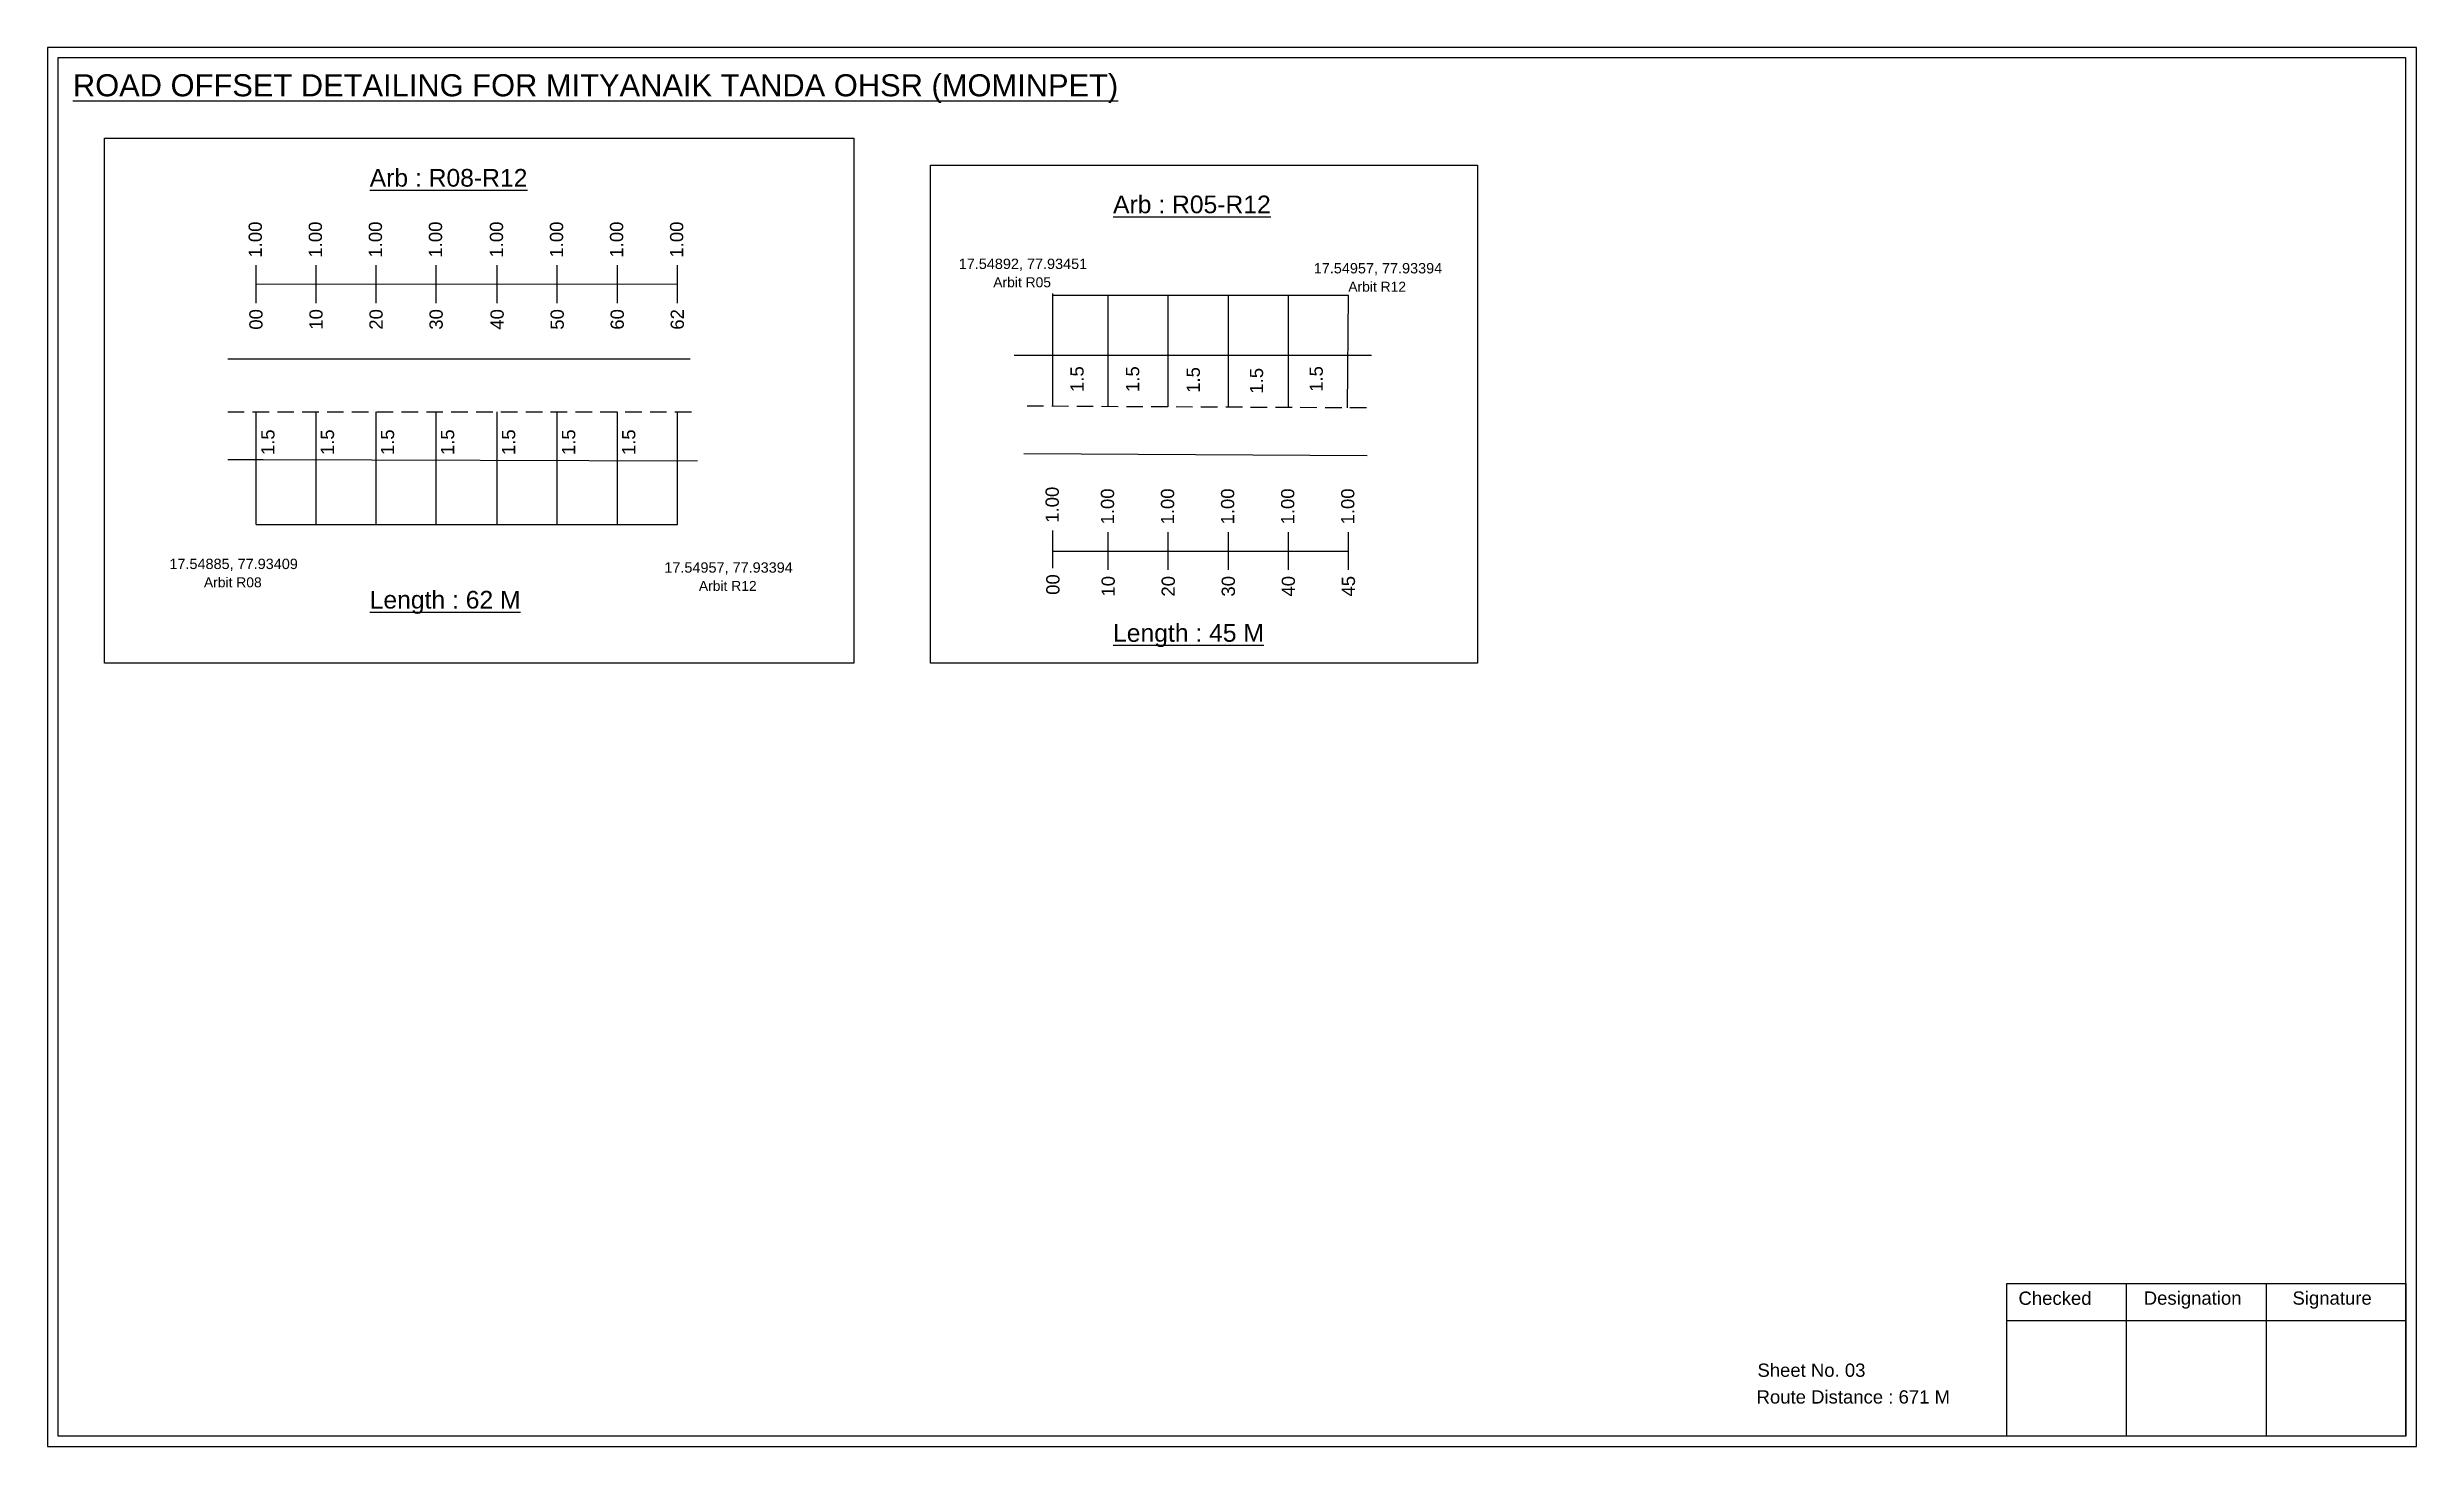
# Model space of a CAD drawing. Header units: inches. Extents: x 1196 to 5959, y 304 to 829.
# Drawn here: x 5422 to 5959, y 398 to 715 of the extents above; entities that cross this region are included whole.
import ezdxf

# ---------------------------------------------------------------- set-up
doc = ezdxf.new("R2010")
doc.units = ezdxf.units.IN
doc.header["$MEASUREMENT"] = 0
doc.linetypes.add('DASHED2', pattern=[0.375, 0.25, -0.125])
doc.layers.add('PDF_Geometry', color=7, linetype='Continuous')
doc.layers.add('PDF_Text', color=5, linetype='Continuous')
doc.styles.add('PDF Arial', font='arial.ttf')
doc.styles.get("Standard").update_dxf_attribs({"font": 'arial.ttf'})

msp = doc.modelspace()

# ---------------------------------------------------------------- texts
at = {"color": 242, "true_color": 0xcd2027}
for s, height, p in [('%%UROAD OFFSET DETAILING FOR MITYANAIK TANDA OHSR (MOMINPET)', 5, (5428.25, 703.55)), ('%%UArb : R08-R12', 4, (5495.45, 683.11)), ('%%UArb : R05-R12', 4, (5663.77, 677.09)), ('%%ULength : 62 M', 4, (5495.45, 587.61)), ('%%ULength : 45 M', 4, (5663.77, 580.09))]:
    msp.add_text(s, height=height, dxfattribs=at).set_placement(p)
at = {"color": 217, "true_color": 0x93278f}
for s, p in [('1.00', (5471.04, 667.05)), ('1.00', (5484.64, 667.05)), ('1.00', (5498.24, 667.05)), ('1.00', (5511.84, 667.05)), ('1.00', (5525.65, 667.05)), ('1.00', (5539.25, 667.05)), ('1.00', (5552.85, 667.05)), ('1.00', (5566.45, 667.05)), ('00', (5471.19, 650.73)), ('10', (5484.79, 650.73)), ('20', (5498.39, 650.73)), ('30', (5511.99, 650.73)), ('40', (5525.8, 650.73)), ('50', (5539.4, 650.73)), ('60', (5553, 650.73)), ('62', (5566.6, 650.73)), ('1.00', (5651.49, 607.03)), ('1.00', (5664.01, 606.64)), ('1.00', (5677.61, 606.64)), ('1.00', (5691.21, 606.64)), ('1.00', (5704.81, 606.64)), ('1.00', (5718.41, 606.64)), ('00', (5651.64, 590.71)), ('10', (5664.16, 590.32)), ('20', (5677.76, 590.32)), ('30', (5691.36, 590.32)), ('40', (5704.96, 590.32)), ('45', (5718.56, 590.32))]:
    msp.add_text(s, height=3, rotation=90, dxfattribs=at).set_placement(p)
at = {"color": 5}
for s, height, p in [('17.54892, 77.93451', 2.34, (5628.83, 664.47)), ('17.54957, 77.93394', 2.34, (5709.22, 663.47)), ('Arbit R05', 2.246, (5636.65, 660.34)), ('Arbit R12', 2.246, (5717.04, 659.34)), ('17.54885, 77.93409', 2.34, (5450.1, 596.55)), ('17.54957, 77.93394', 2.34, (5562.17, 595.73)), ('Arbit R08', 2.246, (5457.92, 592.42)), ('Arbit R12', 2.246, (5569.99, 591.61))]:
    msp.add_text(s, height=height, dxfattribs=at).set_placement(p)
for p in [(5657.12, 636.63), (5669.7, 636.63), (5683.43, 636.44), (5697.75, 636.25), (5711.27, 636.66), (5473.89, 622.34), (5487.38, 622.34), (5500.98, 622.34), (5514.58, 622.34), (5528.4, 622.34), (5542, 622.34), (5555.6, 622.34)]:
    msp.add_text('1.5', height=3, rotation=90).set_placement(p)
for s, p in [('Sheet No. 03', (5809.68, 413.71)), ('Route Distance : 671 M', (5809.49, 407.66))]:
    msp.add_text(s, height=3).set_placement(p)
at = {"layer": 'PDF_Text', "color": 7, "attachment_point": 7, "style": 'PDF Arial'}
for s, insert, char_height in [('Checked', (5868.79, 429.96), 3.001), ('Designation', (5897.16, 429.13), 3.0006), ('Signature', (5930.84, 429.13), 3.001)]:
    msp.add_mtext(s, dxfattribs=dict(at, insert=insert, char_height=char_height))

# ---------------------------------------------------------------- linework, layer by layer
at = {"color": 217, "true_color": 0x93278f}
for p, q in [((5469.71, 656.75), (5469.71, 665.31)), ((5483.31, 656.75), (5483.31, 665.31)), ((5496.91, 656.75), (5496.91, 665.31)), ((5510.51, 656.75), (5510.51, 665.31)), ((5524.33, 656.75), (5524.33, 665.31)), ((5537.93, 656.75), (5537.93, 665.31)), ((5551.53, 656.75), (5551.53, 665.31)), ((5565.13, 656.75), (5565.13, 665.31)), ((5469.71, 661.02), (5565.13, 661.08)), ((5650.16, 596.74), (5650.16, 605.29)), ((5662.68, 596.35), (5662.68, 604.91)), ((5676.28, 596.35), (5676.28, 604.91)), ((5689.88, 596.35), (5689.88, 604.91)), ((5703.48, 596.35), (5703.48, 604.91)), ((5717.08, 596.35), (5717.08, 604.91)), ((5650.16, 600.62), (5717.08, 600.63))]:
    msp.add_line(p, q, dxfattribs=at)
for p, q in [((5650.16, 633.35), (5650.16, 658.89)), ((5662.68, 633.3), (5662.68, 658.58)), ((5676.28, 633.25), (5676.28, 658.58)), ((5689.88, 633.31), (5689.88, 658.58)), ((5703.48, 633.05), (5703.48, 658.58)), ((5716.86, 633.08), (5717.08, 658.58)), ((5568.04, 644.03), (5463.3, 644.03)), ((5722.33, 644.91), (5641.38, 644.91)), ((5469.71, 606.61), (5469.71, 632.15)), ((5483.31, 606.61), (5483.31, 632.15)), ((5496.91, 606.61), (5496.91, 632.15)), ((5510.51, 606.61), (5510.51, 632.15)), ((5524.33, 606.61), (5524.33, 632.15)), ((5537.93, 606.61), (5537.93, 632.15)), ((5551.53, 606.61), (5551.53, 632.15)), ((5565.13, 606.61), (5565.13, 632.15)), ((5643.59, 622.71), (5721.31, 622.28)), ((5463.3, 621.34), (5471.36, 621.34)), ((5471.36, 621.34), (5569.67, 621.07))]:
    msp.add_line(p, q)
at = {"color": 5}
for p, q in [((5650.16, 658.58), (5717.08, 658.58)), ((5469.71, 606.61), (5565.13, 606.61))]:
    msp.add_line(p, q, dxfattribs=at)
at = {"linetype": 'DASHED2', "ltscale": 15}
for p, q in [((5644.3, 633.49), (5722.58, 633.08)), ((5463.3, 632.15), (5568.69, 632.15))]:
    msp.add_line(p, q, dxfattribs=at)
for points in [[(5435.44, 694.09), (5605.05, 694.09), (5605.05, 575.26), (5435.44, 575.26)], [(5622.46, 687.94), (5746.26, 687.94), (5746.26, 575.26), (5622.46, 575.26)]]:
    msp.add_lwpolyline(points, close=True)
at = {"layer": 'PDF_Geometry'}
for points in [[(5422.47, 714.63), (5422.47, 397.92), (5958.94, 397.92), (5958.94, 714.63)], [(5424.8, 712.3), (5424.8, 400.34), (5956.52, 400.34), (5956.52, 712.3)]]:
    msp.add_lwpolyline(points, close=True, dxfattribs=at)
at = {"layer": 'PDF_Geometry', "color": 242, "true_color": 0xcc1f26}
msp.add_lwpolyline([(5956.52, 400.24), (5866.18, 400.24), (5866.18, 434.85), (5956.52, 434.85)], close=True, dxfattribs=at)
for points in [[(5893.16, 434.85), (5893.16, 400.24)], [(5924.89, 434.85), (5924.89, 400.24)], [(5866.18, 426.48), (5956.52, 426.48)]]:
    msp.add_lwpolyline(points, dxfattribs=at)

msp.set_redraw_order([(e.dxf.handle, doc.entitydb.next_handle()) for e in msp.query("TEXT MTEXT ATTDEF DIMENSION ARC_DIMENSION")])  # texts and dimensions are drawn at this point

doc.saveas('drawing.dxf')
